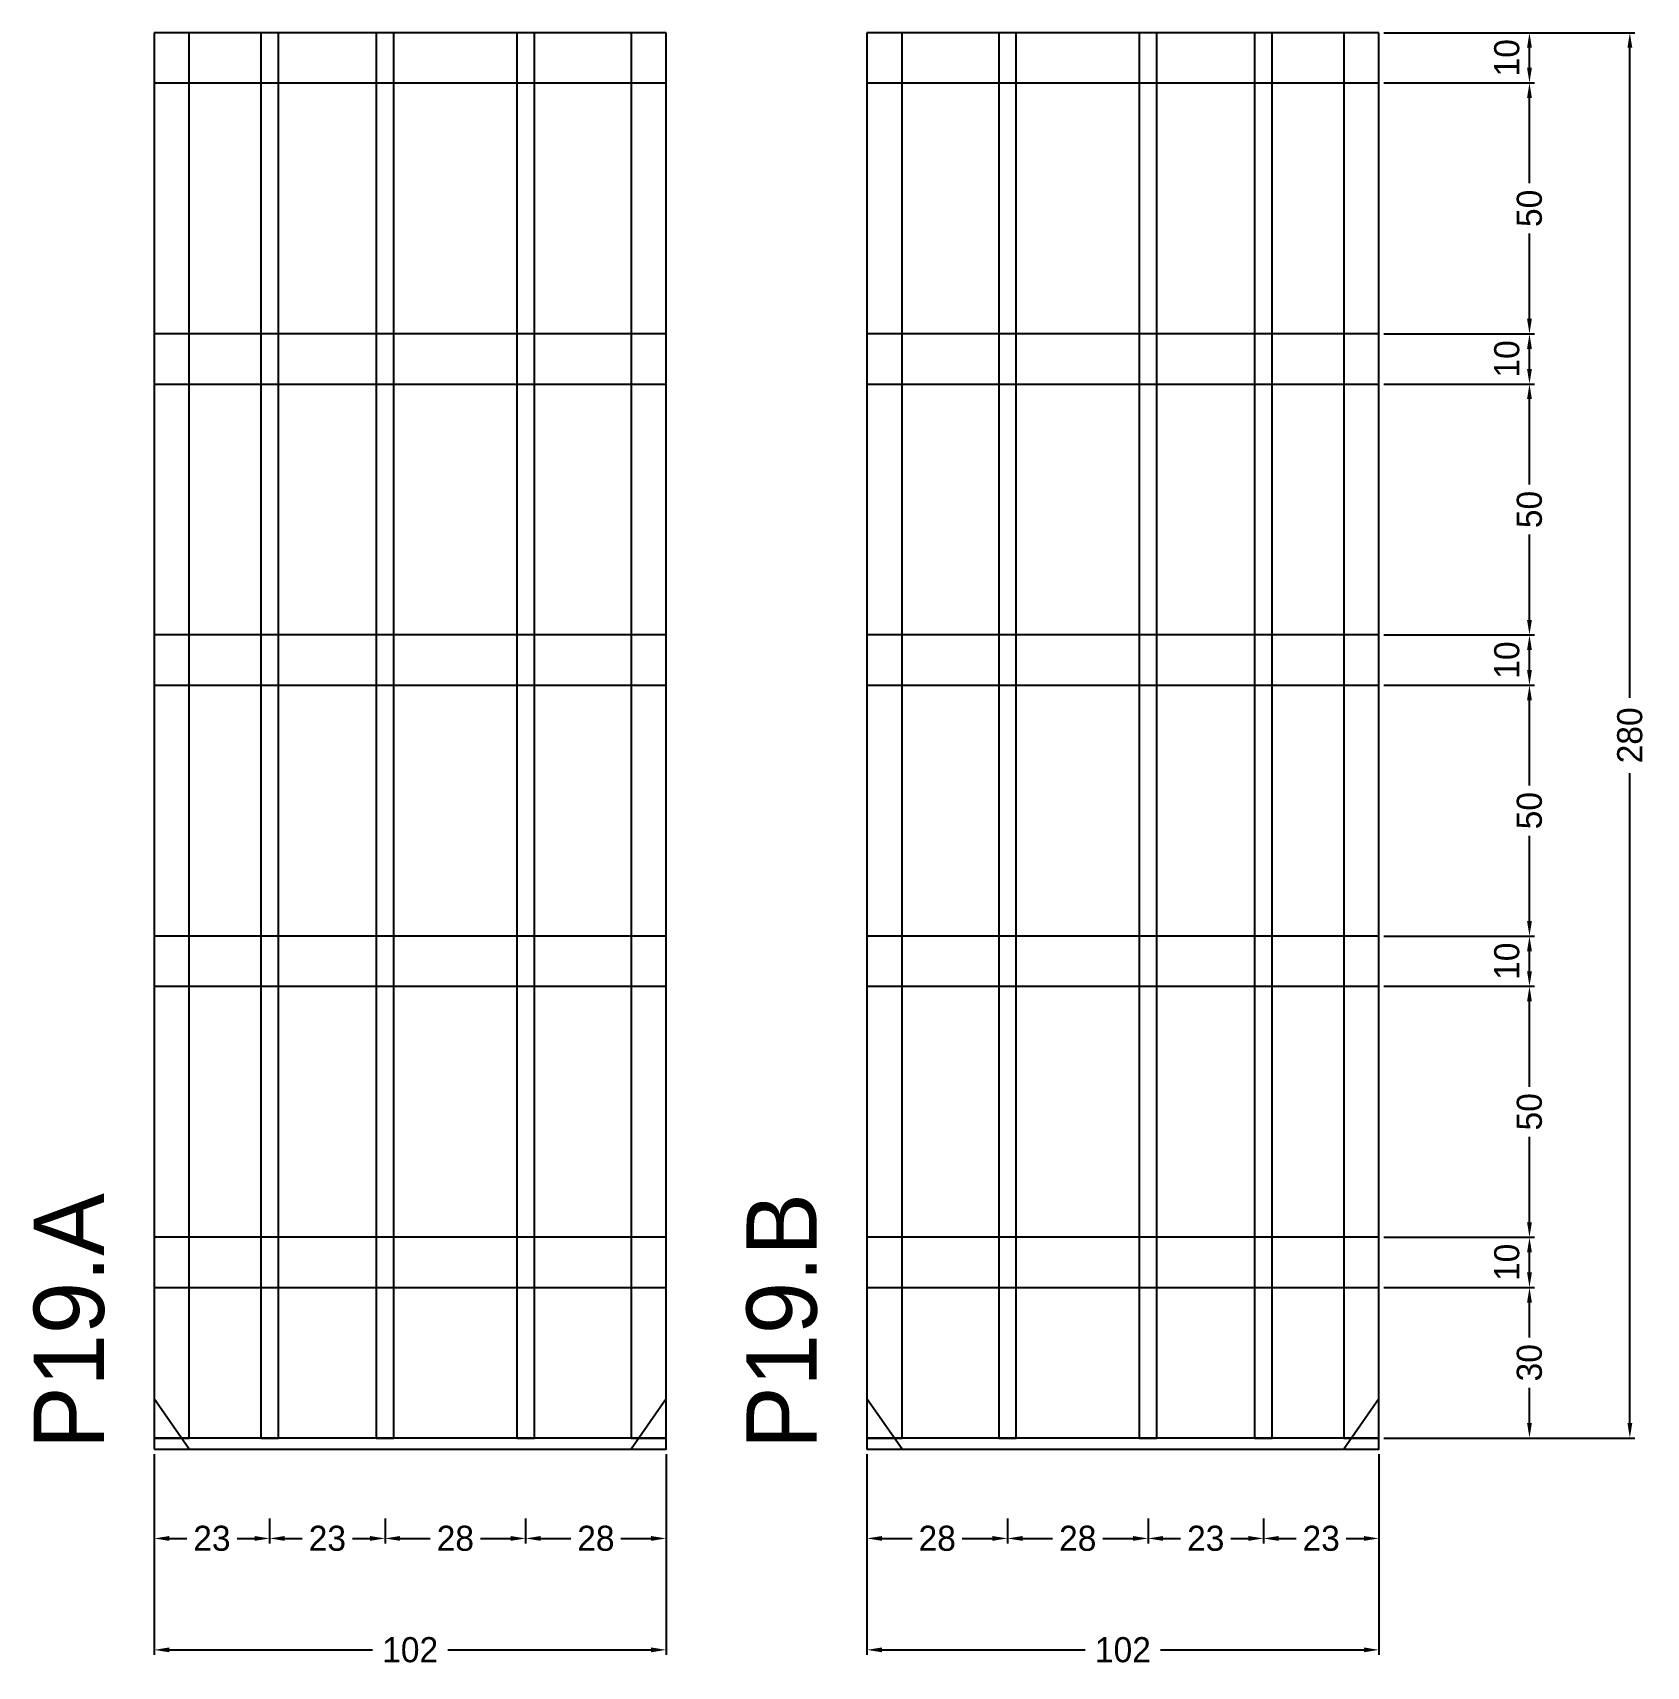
# Model space of a CAD drawing. Header units: centimetres. Extents: x -8500 to 4297, y -467 to 295.
# Drawn here: x 3975.8 to 4297.3, y -43.3 to 282.2 of the extents above; entities that cross this region are included whole.
import ezdxf

# ---------------------------------------------------------------- set-up
doc = ezdxf.new("R2010")
doc.units = ezdxf.units.CM
for name, color, linetype in [('COTA', 241, 'Continuous'), ('NOMENCLATURA', 7, 'Continuous'), ('SARR_2.2x10', 60, 'Continuous'), ('SARR_2.2x7', 40, 'Continuous'), ('SARR_3.5x7', 81, 'Continuous')]:
    doc.layers.add(name, color=color, linetype=linetype)
doc.dimstyles.new('PAINEL-NOVA', dxfattribs={"dimtxt": 5, "dimasz": 3, "dimexe": 1, "dimexo": 1, "dimgap": 1, "dimtad": 1, "dimcen": 2.5, "dimazin": 3, "dimtfac": 1, "dimtmove": 0, "dimatfit": 3})

msp = doc.modelspace()

# ---------------------------------------------------------------- texts
at = {"layer": 'NOMENCLATURA'}
for s, p in [('P19.A', (3990, 0)), ('P19.B', (4132, 0))]:
    msp.add_text(s, height=14, rotation=90, dxfattribs=at).set_placement(p)

# ---------------------------------------------------------------- blocks, each defined once
blk = doc.blocks.new('_CLOSEDFILLED')
at = {"color": 0, "linetype": 'BYBLOCK'}
blk.add_solid([(-1, 0.16), (0, 0), (-1, -0.16)], dxfattribs=at)
blk = doc.blocks.new('*D47')
for p, q in [((4000, -13.8), (4000, -18.8)), ((4023, -13.8), (4023, -18.8)), ((4003, -17.8), (4006.5, -17.8)), ((4016.5, -17.8), (4020, -17.8))]:
    blk.add_line(p, q)
at = {"layer": 'Defpoints'}
for p in [(4000, -12.8), (4023, -12.8), (4000, -17.8)]:
    blk.add_point(p, dxfattribs=at)
at = {"layer": 'COTA', "xscale": 3, "yscale": 3, "rotation": 180}
blk.add_blockref('_CLOSEDFILLED', (4000, -17.8), dxfattribs=at)
at = {"layer": 'COTA', "xscale": 3, "yscale": 3}
blk.add_blockref('_CLOSEDFILLED', (4023, -17.8), dxfattribs=at)
at = {"layer": 'COTA', "insert": (4011.5, -17.8), "char_height": 5, "attachment_point": 5}
blk.add_mtext('23', dxfattribs=at)
blk = doc.blocks.new('*D48')
for p, q in [((4023, -13.8), (4023, -18.8)), ((4046, -13.8), (4046, -18.8)), ((4026, -17.8), (4029.5, -17.8)), ((4039.5, -17.8), (4043, -17.8))]:
    blk.add_line(p, q)
at = {"layer": 'Defpoints'}
for p in [(4023, -12.8), (4046, -12.8), (4023, -17.8)]:
    blk.add_point(p, dxfattribs=at)
at = {"layer": 'COTA', "xscale": 3, "yscale": 3, "rotation": 180}
blk.add_blockref('_CLOSEDFILLED', (4023, -17.8), dxfattribs=at)
at = {"layer": 'COTA', "xscale": 3, "yscale": 3}
blk.add_blockref('_CLOSEDFILLED', (4046, -17.8), dxfattribs=at)
at = {"layer": 'COTA', "insert": (4034.5, -17.8), "char_height": 5, "attachment_point": 5}
blk.add_mtext('23', dxfattribs=at)
blk = doc.blocks.new('*D49')
for p, q in [((4046, -13.8), (4046, -18.8)), ((4074, -13.8), (4074, -18.8)), ((4049, -17.8), (4055, -17.8)), ((4065, -17.8), (4071, -17.8))]:
    blk.add_line(p, q)
at = {"layer": 'Defpoints'}
for p in [(4046, -12.8), (4074, -12.8), (4046, -17.8)]:
    blk.add_point(p, dxfattribs=at)
at = {"layer": 'COTA', "xscale": 3, "yscale": 3, "rotation": 180}
blk.add_blockref('_CLOSEDFILLED', (4046, -17.8), dxfattribs=at)
at = {"layer": 'COTA', "xscale": 3, "yscale": 3}
blk.add_blockref('_CLOSEDFILLED', (4074, -17.8), dxfattribs=at)
at = {"layer": 'COTA', "insert": (4060, -17.8), "char_height": 5, "attachment_point": 5}
blk.add_mtext('28', dxfattribs=at)
blk = doc.blocks.new('*D50')
for p, q in [((4074, -13.8), (4074, -18.8)), ((4102, -13.8), (4102, -18.8)), ((4077, -17.8), (4083, -17.8)), ((4093, -17.8), (4099, -17.8))]:
    blk.add_line(p, q)
at = {"layer": 'Defpoints'}
for p in [(4074, -12.8), (4102, -12.8), (4074, -17.8)]:
    blk.add_point(p, dxfattribs=at)
at = {"layer": 'COTA', "xscale": 3, "yscale": 3, "rotation": 180}
blk.add_blockref('_CLOSEDFILLED', (4074, -17.8), dxfattribs=at)
at = {"layer": 'COTA', "xscale": 3, "yscale": 3}
blk.add_blockref('_CLOSEDFILLED', (4102, -17.8), dxfattribs=at)
at = {"layer": 'COTA', "insert": (4088, -17.8), "char_height": 5, "attachment_point": 5}
blk.add_mtext('28', dxfattribs=at)
blk = doc.blocks.new('*D51')
for p, q in [((4000, -1), (4000, -41)), ((4102, -1), (4102, -41)), ((4003, -40), (4043.5, -40)), ((4058.5, -40), (4099, -40))]:
    blk.add_line(p, q)
at = {"layer": 'Defpoints'}
for p in [(4000, 0), (4102, 0), (4000, -40)]:
    blk.add_point(p, dxfattribs=at)
at = {"layer": 'COTA', "xscale": 3, "yscale": 3, "rotation": 180}
blk.add_blockref('_CLOSEDFILLED', (4000, -40), dxfattribs=at)
at = {"layer": 'COTA', "xscale": 3, "yscale": 3}
blk.add_blockref('_CLOSEDFILLED', (4102, -40), dxfattribs=at)
at = {"layer": 'COTA', "insert": (4051, -40), "char_height": 5, "attachment_point": 5}
blk.add_mtext('102', dxfattribs=at)
blk = doc.blocks.new('GRA-E')
at = {"layer": 'SARR_2.2x7'}
blk.add_lwpolyline([(0, 0), (7, 0), (0, 10)], close=True, dxfattribs=at)
blk = doc.blocks.new('GRA-D')
at = {"layer": 'SARR_2.2x7'}
blk.add_lwpolyline([(0, 0), (7, 0), (7, 10)], close=True, dxfattribs=at)
blk = doc.blocks.new('*D52')
for p, q in [((4142, -13.8), (4142, -18.8)), ((4170, -13.8), (4170, -18.8)), ((4145, -17.8), (4151, -17.8)), ((4161, -17.8), (4167, -17.8))]:
    blk.add_line(p, q)
at = {"layer": 'Defpoints'}
for p in [(4142, -12.8), (4170, -12.8), (4142, -17.8)]:
    blk.add_point(p, dxfattribs=at)
at = {"layer": 'COTA', "xscale": 3, "yscale": 3, "rotation": 180}
blk.add_blockref('_CLOSEDFILLED', (4142, -17.8), dxfattribs=at)
at = {"layer": 'COTA', "xscale": 3, "yscale": 3}
blk.add_blockref('_CLOSEDFILLED', (4170, -17.8), dxfattribs=at)
at = {"layer": 'COTA', "insert": (4156, -17.8), "char_height": 5, "attachment_point": 5}
blk.add_mtext('28', dxfattribs=at)
blk = doc.blocks.new('*D53')
for p, q in [((4170, -13.8), (4170, -18.8)), ((4198, -13.8), (4198, -18.8)), ((4173, -17.8), (4179, -17.8)), ((4189, -17.8), (4195, -17.8))]:
    blk.add_line(p, q)
at = {"layer": 'Defpoints'}
for p in [(4170, -12.8), (4198, -12.8), (4170, -17.8)]:
    blk.add_point(p, dxfattribs=at)
at = {"layer": 'COTA', "xscale": 3, "yscale": 3, "rotation": 180}
blk.add_blockref('_CLOSEDFILLED', (4170, -17.8), dxfattribs=at)
at = {"layer": 'COTA', "xscale": 3, "yscale": 3}
blk.add_blockref('_CLOSEDFILLED', (4198, -17.8), dxfattribs=at)
at = {"layer": 'COTA', "insert": (4184, -17.8), "char_height": 5, "attachment_point": 5}
blk.add_mtext('28', dxfattribs=at)
blk = doc.blocks.new('*D54')
for p, q in [((4198, -13.8), (4198, -18.8)), ((4221, -13.8), (4221, -18.8)), ((4201, -17.8), (4204.5, -17.8)), ((4214.5, -17.8), (4218, -17.8))]:
    blk.add_line(p, q)
at = {"layer": 'Defpoints'}
for p in [(4198, -12.8), (4221, -12.8), (4198, -17.8)]:
    blk.add_point(p, dxfattribs=at)
at = {"layer": 'COTA', "xscale": 3, "yscale": 3, "rotation": 180}
blk.add_blockref('_CLOSEDFILLED', (4198, -17.8), dxfattribs=at)
at = {"layer": 'COTA', "xscale": 3, "yscale": 3}
blk.add_blockref('_CLOSEDFILLED', (4221, -17.8), dxfattribs=at)
at = {"layer": 'COTA', "insert": (4209.5, -17.8), "char_height": 5, "attachment_point": 5}
blk.add_mtext('23', dxfattribs=at)
blk = doc.blocks.new('*D55')
for p, q in [((4221, -13.8), (4221, -18.8)), ((4244, -13.8), (4244, -18.8)), ((4224, -17.8), (4227.5, -17.8)), ((4237.5, -17.8), (4241, -17.8))]:
    blk.add_line(p, q)
at = {"layer": 'Defpoints'}
for p in [(4221, -12.8), (4244, -12.8), (4221, -17.8)]:
    blk.add_point(p, dxfattribs=at)
at = {"layer": 'COTA', "xscale": 3, "yscale": 3, "rotation": 180}
blk.add_blockref('_CLOSEDFILLED', (4221, -17.8), dxfattribs=at)
at = {"layer": 'COTA', "xscale": 3, "yscale": 3}
blk.add_blockref('_CLOSEDFILLED', (4244, -17.8), dxfattribs=at)
at = {"layer": 'COTA', "insert": (4232.5, -17.8), "char_height": 5, "attachment_point": 5}
blk.add_mtext('23', dxfattribs=at)
blk = doc.blocks.new('*D56')
for p, q in [((4142, -1), (4142, -41)), ((4244, -1), (4244, -41)), ((4145, -40), (4185.5, -40)), ((4200.5, -40), (4241, -40))]:
    blk.add_line(p, q)
at = {"layer": 'Defpoints'}
for p in [(4142, 0), (4244, 0), (4142, -40)]:
    blk.add_point(p, dxfattribs=at)
at = {"layer": 'COTA', "xscale": 3, "yscale": 3, "rotation": 180}
blk.add_blockref('_CLOSEDFILLED', (4142, -40), dxfattribs=at)
at = {"layer": 'COTA', "xscale": 3, "yscale": 3}
blk.add_blockref('_CLOSEDFILLED', (4244, -40), dxfattribs=at)
at = {"layer": 'COTA', "insert": (4193, -40), "char_height": 5, "attachment_point": 5}
blk.add_mtext('102', dxfattribs=at)
blk = doc.blocks.new('*D57')
for p, q in [((4245, 282.2), (4295, 282.2)), ((4294, 149.7), (4294, 279.2)), ((4294, 5.2), (4294, 134.7)), ((4245, 2.2), (4295, 2.2))]:
    blk.add_line(p, q)
at = {"layer": 'Defpoints'}
for p in [(4244, 282.2), (4244, 2.2), (4294, 2.2)]:
    blk.add_point(p, dxfattribs=at)
at = {"layer": 'COTA', "xscale": 3, "yscale": 3}
for p, rotation in [((4294, 282.2), 90), ((4294, 2.2), 270)]:
    blk.add_blockref('_CLOSEDFILLED', p, dxfattribs=dict(at, rotation=rotation))
at = {"layer": 'COTA', "insert": (4294, 142.2), "char_height": 5, "attachment_point": 5, "rotation": 90}
blk.add_mtext('280', dxfattribs=at)
blk = doc.blocks.new('*D58')
for p, q in [((4245, 32.2), (4275, 32.2)), ((4274, 22.2), (4274, 29.2)), ((4274, 5.2), (4274, 12.2)), ((4245, 2.2), (4275, 2.2))]:
    blk.add_line(p, q)
at = {"layer": 'Defpoints'}
for p in [(4244, 32.2), (4244, 2.2), (4274, 2.2)]:
    blk.add_point(p, dxfattribs=at)
at = {"layer": 'COTA', "xscale": 3, "yscale": 3}
for p, rotation in [((4274, 32.2), 90), ((4274, 2.2), 270)]:
    blk.add_blockref('_CLOSEDFILLED', p, dxfattribs=dict(at, rotation=rotation))
at = {"layer": 'COTA', "insert": (4274, 17.2), "char_height": 5, "attachment_point": 5, "rotation": 90}
blk.add_mtext('30', dxfattribs=at)
blk = doc.blocks.new('*D59')
for p, q in [((4245, 42.2), (4275, 42.2)), ((4274, 35.2), (4274, 39.2)), ((4245, 32.2), (4275, 32.2))]:
    blk.add_line(p, q)
at = {"layer": 'Defpoints'}
for p in [(4244, 42.2), (4244, 32.2), (4274, 32.2)]:
    blk.add_point(p, dxfattribs=at)
at = {"layer": 'COTA', "xscale": 3, "yscale": 3}
for p, rotation in [((4274, 42.2), 90), ((4274, 32.2), 270)]:
    blk.add_blockref('_CLOSEDFILLED', p, dxfattribs=dict(at, rotation=rotation))
at = {"layer": 'COTA', "insert": (4269.5, 37.2), "char_height": 5, "attachment_point": 5, "rotation": 90}
blk.add_mtext('10', dxfattribs=at)
blk = doc.blocks.new('*D60')
for p, q in [((4245, 92.2), (4275, 92.2)), ((4274, 72.2), (4274, 89.2)), ((4274, 45.2), (4274, 62.2)), ((4245, 42.2), (4275, 42.2))]:
    blk.add_line(p, q)
at = {"layer": 'Defpoints'}
for p in [(4244, 92.2), (4244, 42.2), (4274, 42.2)]:
    blk.add_point(p, dxfattribs=at)
at = {"layer": 'COTA', "xscale": 3, "yscale": 3}
for p, rotation in [((4274, 92.2), 90), ((4274, 42.2), 270)]:
    blk.add_blockref('_CLOSEDFILLED', p, dxfattribs=dict(at, rotation=rotation))
at = {"layer": 'COTA', "insert": (4274, 67.2), "char_height": 5, "attachment_point": 5, "rotation": 90}
blk.add_mtext('50', dxfattribs=at)
blk = doc.blocks.new('*D61')
for p, q in [((4245, 102.2), (4275, 102.2)), ((4274, 95.2), (4274, 99.2)), ((4245, 92.2), (4275, 92.2))]:
    blk.add_line(p, q)
at = {"layer": 'Defpoints'}
for p in [(4244, 102.2), (4244, 92.2), (4274, 92.2)]:
    blk.add_point(p, dxfattribs=at)
at = {"layer": 'COTA', "xscale": 3, "yscale": 3}
for p, rotation in [((4274, 102.2), 90), ((4274, 92.2), 270)]:
    blk.add_blockref('_CLOSEDFILLED', p, dxfattribs=dict(at, rotation=rotation))
at = {"layer": 'COTA', "insert": (4269.5, 97.2), "char_height": 5, "attachment_point": 5, "rotation": 90}
blk.add_mtext('10', dxfattribs=at)
blk = doc.blocks.new('*D62')
for p, q in [((4245, 152.2), (4275, 152.2)), ((4274, 132.2), (4274, 149.2)), ((4274, 105.2), (4274, 122.2)), ((4245, 102.2), (4275, 102.2))]:
    blk.add_line(p, q)
at = {"layer": 'Defpoints'}
for p in [(4244, 152.2), (4244, 102.2), (4274, 102.2)]:
    blk.add_point(p, dxfattribs=at)
at = {"layer": 'COTA', "xscale": 3, "yscale": 3}
for p, rotation in [((4274, 152.2), 90), ((4274, 102.2), 270)]:
    blk.add_blockref('_CLOSEDFILLED', p, dxfattribs=dict(at, rotation=rotation))
at = {"layer": 'COTA', "insert": (4274, 127.2), "char_height": 5, "attachment_point": 5, "rotation": 90}
blk.add_mtext('50', dxfattribs=at)
blk = doc.blocks.new('*D63')
for p, q in [((4245, 162.2), (4275, 162.2)), ((4274, 155.2), (4274, 159.2)), ((4245, 152.2), (4275, 152.2))]:
    blk.add_line(p, q)
at = {"layer": 'Defpoints'}
for p in [(4244, 162.2), (4244, 152.2), (4274, 152.2)]:
    blk.add_point(p, dxfattribs=at)
at = {"layer": 'COTA', "xscale": 3, "yscale": 3}
for p, rotation in [((4274, 162.2), 90), ((4274, 152.2), 270)]:
    blk.add_blockref('_CLOSEDFILLED', p, dxfattribs=dict(at, rotation=rotation))
at = {"layer": 'COTA', "insert": (4269.5, 157.2), "char_height": 5, "attachment_point": 5, "rotation": 90}
blk.add_mtext('10', dxfattribs=at)
blk = doc.blocks.new('*D64')
for p, q in [((4245, 212.2), (4275, 212.2)), ((4274, 192.2), (4274, 209.2)), ((4274, 165.2), (4274, 182.2)), ((4245, 162.2), (4275, 162.2))]:
    blk.add_line(p, q)
at = {"layer": 'Defpoints'}
for p in [(4244, 212.2), (4244, 162.2), (4274, 162.2)]:
    blk.add_point(p, dxfattribs=at)
at = {"layer": 'COTA', "xscale": 3, "yscale": 3}
for p, rotation in [((4274, 212.2), 90), ((4274, 162.2), 270)]:
    blk.add_blockref('_CLOSEDFILLED', p, dxfattribs=dict(at, rotation=rotation))
at = {"layer": 'COTA', "insert": (4274, 187.2), "char_height": 5, "attachment_point": 5, "rotation": 90}
blk.add_mtext('50', dxfattribs=at)
blk = doc.blocks.new('*D65')
for p, q in [((4245, 222.2), (4275, 222.2)), ((4274, 215.2), (4274, 219.2)), ((4245, 212.2), (4275, 212.2))]:
    blk.add_line(p, q)
at = {"layer": 'Defpoints'}
for p in [(4244, 222.2), (4244, 212.2), (4274, 212.2)]:
    blk.add_point(p, dxfattribs=at)
at = {"layer": 'COTA', "xscale": 3, "yscale": 3}
for p, rotation in [((4274, 222.2), 90), ((4274, 212.2), 270)]:
    blk.add_blockref('_CLOSEDFILLED', p, dxfattribs=dict(at, rotation=rotation))
at = {"layer": 'COTA', "insert": (4269.5, 217.2), "char_height": 5, "attachment_point": 5, "rotation": 90}
blk.add_mtext('10', dxfattribs=at)
blk = doc.blocks.new('*D66')
for p, q in [((4245, 272.2), (4275, 272.2)), ((4274, 252.2), (4274, 269.2)), ((4274, 225.2), (4274, 242.2)), ((4245, 222.2), (4275, 222.2))]:
    blk.add_line(p, q)
at = {"layer": 'Defpoints'}
for p in [(4244, 272.2), (4244, 222.2), (4274, 222.2)]:
    blk.add_point(p, dxfattribs=at)
at = {"layer": 'COTA', "xscale": 3, "yscale": 3}
for p, rotation in [((4274, 272.2), 90), ((4274, 222.2), 270)]:
    blk.add_blockref('_CLOSEDFILLED', p, dxfattribs=dict(at, rotation=rotation))
at = {"layer": 'COTA', "insert": (4274, 247.2), "char_height": 5, "attachment_point": 5, "rotation": 90}
blk.add_mtext('50', dxfattribs=at)
blk = doc.blocks.new('*D67')
for p, q in [((4245, 282.2), (4275, 282.2)), ((4274, 275.2), (4274, 279.2)), ((4245, 272.2), (4275, 272.2))]:
    blk.add_line(p, q)
at = {"layer": 'Defpoints'}
for p in [(4244, 282.2), (4244, 272.2), (4274, 272.2)]:
    blk.add_point(p, dxfattribs=at)
at = {"layer": 'COTA', "xscale": 3, "yscale": 3}
for p, rotation in [((4274, 282.2), 90), ((4274, 272.2), 270)]:
    blk.add_blockref('_CLOSEDFILLED', p, dxfattribs=dict(at, rotation=rotation))
at = {"layer": 'COTA', "insert": (4269.5, 277.2), "char_height": 5, "attachment_point": 5, "rotation": 90}
blk.add_mtext('10', dxfattribs=at)

# ---------------------------------------------------------------- dimensions: what is measured, and where the dimension line sits
at = {"layer": 'COTA'}
for base, p1, p2, picture, middle in [((4294, 2.2), (4244, 2.2), (4244, 282.2), '*D57', (4294, 142.2)), ((4274, 272.2), (4244, 272.2), (4244, 282.2), '*D67', (4269.5, 277.2)), ((4274, 222.2), (4244, 222.2), (4244, 272.2), '*D66', (4274, 247.2)), ((4274, 212.2), (4244, 212.2), (4244, 222.2), '*D65', (4269.5, 217.2)), ((4274, 162.2), (4244, 162.2), (4244, 212.2), '*D64', (4274, 187.2)), ((4274, 152.2), (4244, 152.2), (4244, 162.2), '*D63', (4269.5, 157.2)), ((4274, 102.2), (4244, 102.2), (4244, 152.2), '*D62', (4274, 127.2)), ((4274, 92.2), (4244, 92.2), (4244, 102.2), '*D61', (4269.5, 97.2)), ((4274, 42.2), (4244, 42.2), (4244, 92.2), '*D60', (4274, 67.2)), ((4274, 32.2), (4244, 32.2), (4244, 42.2), '*D59', (4269.5, 37.2)), ((4274, 2.2), (4244, 2.2), (4244, 32.2), '*D58', (4274, 17.2))]:
    dim = msp.add_linear_dim(base=base, p1=p1, p2=p2, angle=90, dimstyle='PAINEL-NOVA', dxfattribs=at)
    dim.commit()
    dim.dimension.update_dxf_attribs({"geometry": picture, "text_midpoint": middle})
for base, p1, p2, picture, middle in [((4000, -40), (4000, 0), (4102, 0), '*D51', (4051, -40)), ((4142, -40), (4142, 0), (4244, 0), '*D56', (4193, -40)), ((4000, -17.8), (4000, -12.8), (4023, -12.8), '*D47', (4011.5, -17.8)), ((4023, -17.8), (4023, -12.8), (4046, -12.8), '*D48', (4034.5, -17.8)), ((4046, -17.8), (4046, -12.8), (4074, -12.8), '*D49', (4060, -17.8)), ((4074, -17.8), (4074, -12.8), (4102, -12.8), '*D50', (4088, -17.8)), ((4142, -17.8), (4142, -12.8), (4170, -12.8), '*D52', (4156, -17.8)), ((4170, -17.8), (4170, -12.8), (4198, -12.8), '*D53', (4184, -17.8)), ((4198, -17.8), (4198, -12.8), (4221, -12.8), '*D54', (4209.5, -17.8)), ((4221, -17.8), (4221, -12.8), (4244, -12.8), '*D55', (4232.5, -17.8))]:
    dim = msp.add_linear_dim(base=base, p1=p1, p2=p2, dimstyle='PAINEL-NOVA', dxfattribs=at)
    dim.commit()
    dim.dimension.update_dxf_attribs({"geometry": picture, "text_midpoint": middle})

# ---------------------------------------------------------------- linework, layer by layer
at = {"layer": 'SARR_2.2x10'}
for p, q in [((4102, 282.2), (4000, 282.2)), ((4000, 282.2), (4000, 272.2)), ((4102, 272.2), (4102, 282.2)), ((4244, 282.2), (4142, 282.2)), ((4142, 282.2), (4142, 272.2)), ((4244, 272.2), (4244, 282.2)), ((4000, 272.2), (4102, 272.2)), ((4142, 272.2), (4244, 272.2)), ((4102, 222.2), (4000, 222.2)), ((4000, 222.2), (4000, 212.2)), ((4102, 212.2), (4102, 222.2)), ((4244, 222.2), (4142, 222.2)), ((4142, 222.2), (4142, 212.2)), ((4244, 212.2), (4244, 222.2)), ((4000, 212.2), (4102, 212.2)), ((4142, 212.2), (4244, 212.2)), ((4102, 162.2), (4000, 162.2)), ((4000, 162.2), (4000, 152.2)), ((4102, 152.2), (4102, 162.2)), ((4244, 162.2), (4142, 162.2)), ((4142, 162.2), (4142, 152.2)), ((4244, 152.2), (4244, 162.2)), ((4000, 152.2), (4102, 152.2)), ((4142, 152.2), (4244, 152.2)), ((4102, 102.2), (4000, 102.2)), ((4000, 102.2), (4000, 92.2)), ((4102, 92.2), (4102, 102.2)), ((4244, 102.2), (4142, 102.2)), ((4142, 102.2), (4142, 92.2)), ((4244, 92.2), (4244, 102.2)), ((4000, 92.2), (4102, 92.2)), ((4142, 92.2), (4244, 92.2)), ((4102, 42.2), (4000, 42.2)), ((4000, 42.2), (4000, 32.2)), ((4102, 32.2), (4102, 42.2)), ((4244, 42.2), (4142, 42.2)), ((4142, 42.2), (4142, 32.2)), ((4244, 32.2), (4244, 42.2)), ((4000, 32.2), (4102, 32.2)), ((4142, 32.2), (4244, 32.2))]:
    msp.add_line(p, q, dxfattribs=at)
at = {"layer": 'SARR_2.2x7'}
for p, q in [((4007, 282.2), (4000, 282.2)), ((4000, 282.2), (4000, 2.2)), ((4007, 2.2), (4007, 282.2)), ((4102, 282.2), (4095, 282.2)), ((4095, 282.2), (4095, 2.2)), ((4102, 2.2), (4102, 282.2)), ((4149, 282.2), (4142, 282.2)), ((4142, 282.2), (4142, 2.2)), ((4149, 2.2), (4149, 282.2)), ((4244, 282.2), (4237, 282.2)), ((4237, 282.2), (4237, 2.2)), ((4244, 2.2), (4244, 282.2)), ((4102, 2.2), (4000, 2.2)), ((4000, 2.2), (4000, 0)), ((4000, 2.2), (4007, 2.2)), ((4000, 0), (4102, 0)), ((4095, 2.2), (4102, 2.2)), ((4102, 0), (4102, 2.2)), ((4244, 2.2), (4142, 2.2)), ((4142, 2.2), (4142, 0)), ((4142, 2.2), (4149, 2.2)), ((4142, 0), (4244, 0)), ((4237, 2.2), (4244, 2.2)), ((4244, 0), (4244, 2.2))]:
    msp.add_line(p, q, dxfattribs=at)
at = {"layer": 'SARR_3.5x7'}
for p, q in [((4024.75, 282.2), (4021.25, 282.2)), ((4021.25, 282.2), (4021.25, 2.2)), ((4024.75, 2.2), (4024.75, 282.2)), ((4047.75, 282.2), (4044.25, 282.2)), ((4044.25, 282.2), (4044.25, 2.2)), ((4047.75, 2.2), (4047.75, 282.2)), ((4075.75, 282.2), (4072.25, 282.2)), ((4072.25, 282.2), (4072.25, 2.2)), ((4075.75, 2.2), (4075.75, 282.2)), ((4171.75, 282.2), (4168.25, 282.2)), ((4168.25, 282.2), (4168.25, 2.2)), ((4171.75, 2.2), (4171.75, 282.2)), ((4199.75, 282.2), (4196.25, 282.2)), ((4196.25, 282.2), (4196.25, 2.2)), ((4199.75, 2.2), (4199.75, 282.2)), ((4222.75, 282.2), (4219.25, 282.2)), ((4219.25, 282.2), (4219.25, 2.2)), ((4222.75, 2.2), (4222.75, 282.2)), ((4021.25, 2.2), (4024.75, 2.2)), ((4044.25, 2.2), (4047.75, 2.2)), ((4072.25, 2.2), (4075.75, 2.2)), ((4168.25, 2.2), (4171.75, 2.2)), ((4196.25, 2.2), (4199.75, 2.2)), ((4219.25, 2.2), (4222.75, 2.2))]:
    msp.add_line(p, q, dxfattribs=at)

# ---------------------------------------------------------------- block references
at = {"layer": 'SARR_2.2x7'}
for name, p in [('GRA-E', (4000, 0)), ('GRA-D', (4095, 0)), ('GRA-E', (4142, 0)), ('GRA-D', (4237, 0))]:
    msp.add_blockref(name, p, dxfattribs=at)

msp.set_redraw_order([(e.dxf.handle, doc.entitydb.next_handle()) for e in msp.query("TEXT MTEXT ATTDEF DIMENSION ARC_DIMENSION")])  # texts and dimensions are drawn at this point

doc.saveas('drawing.dxf')
